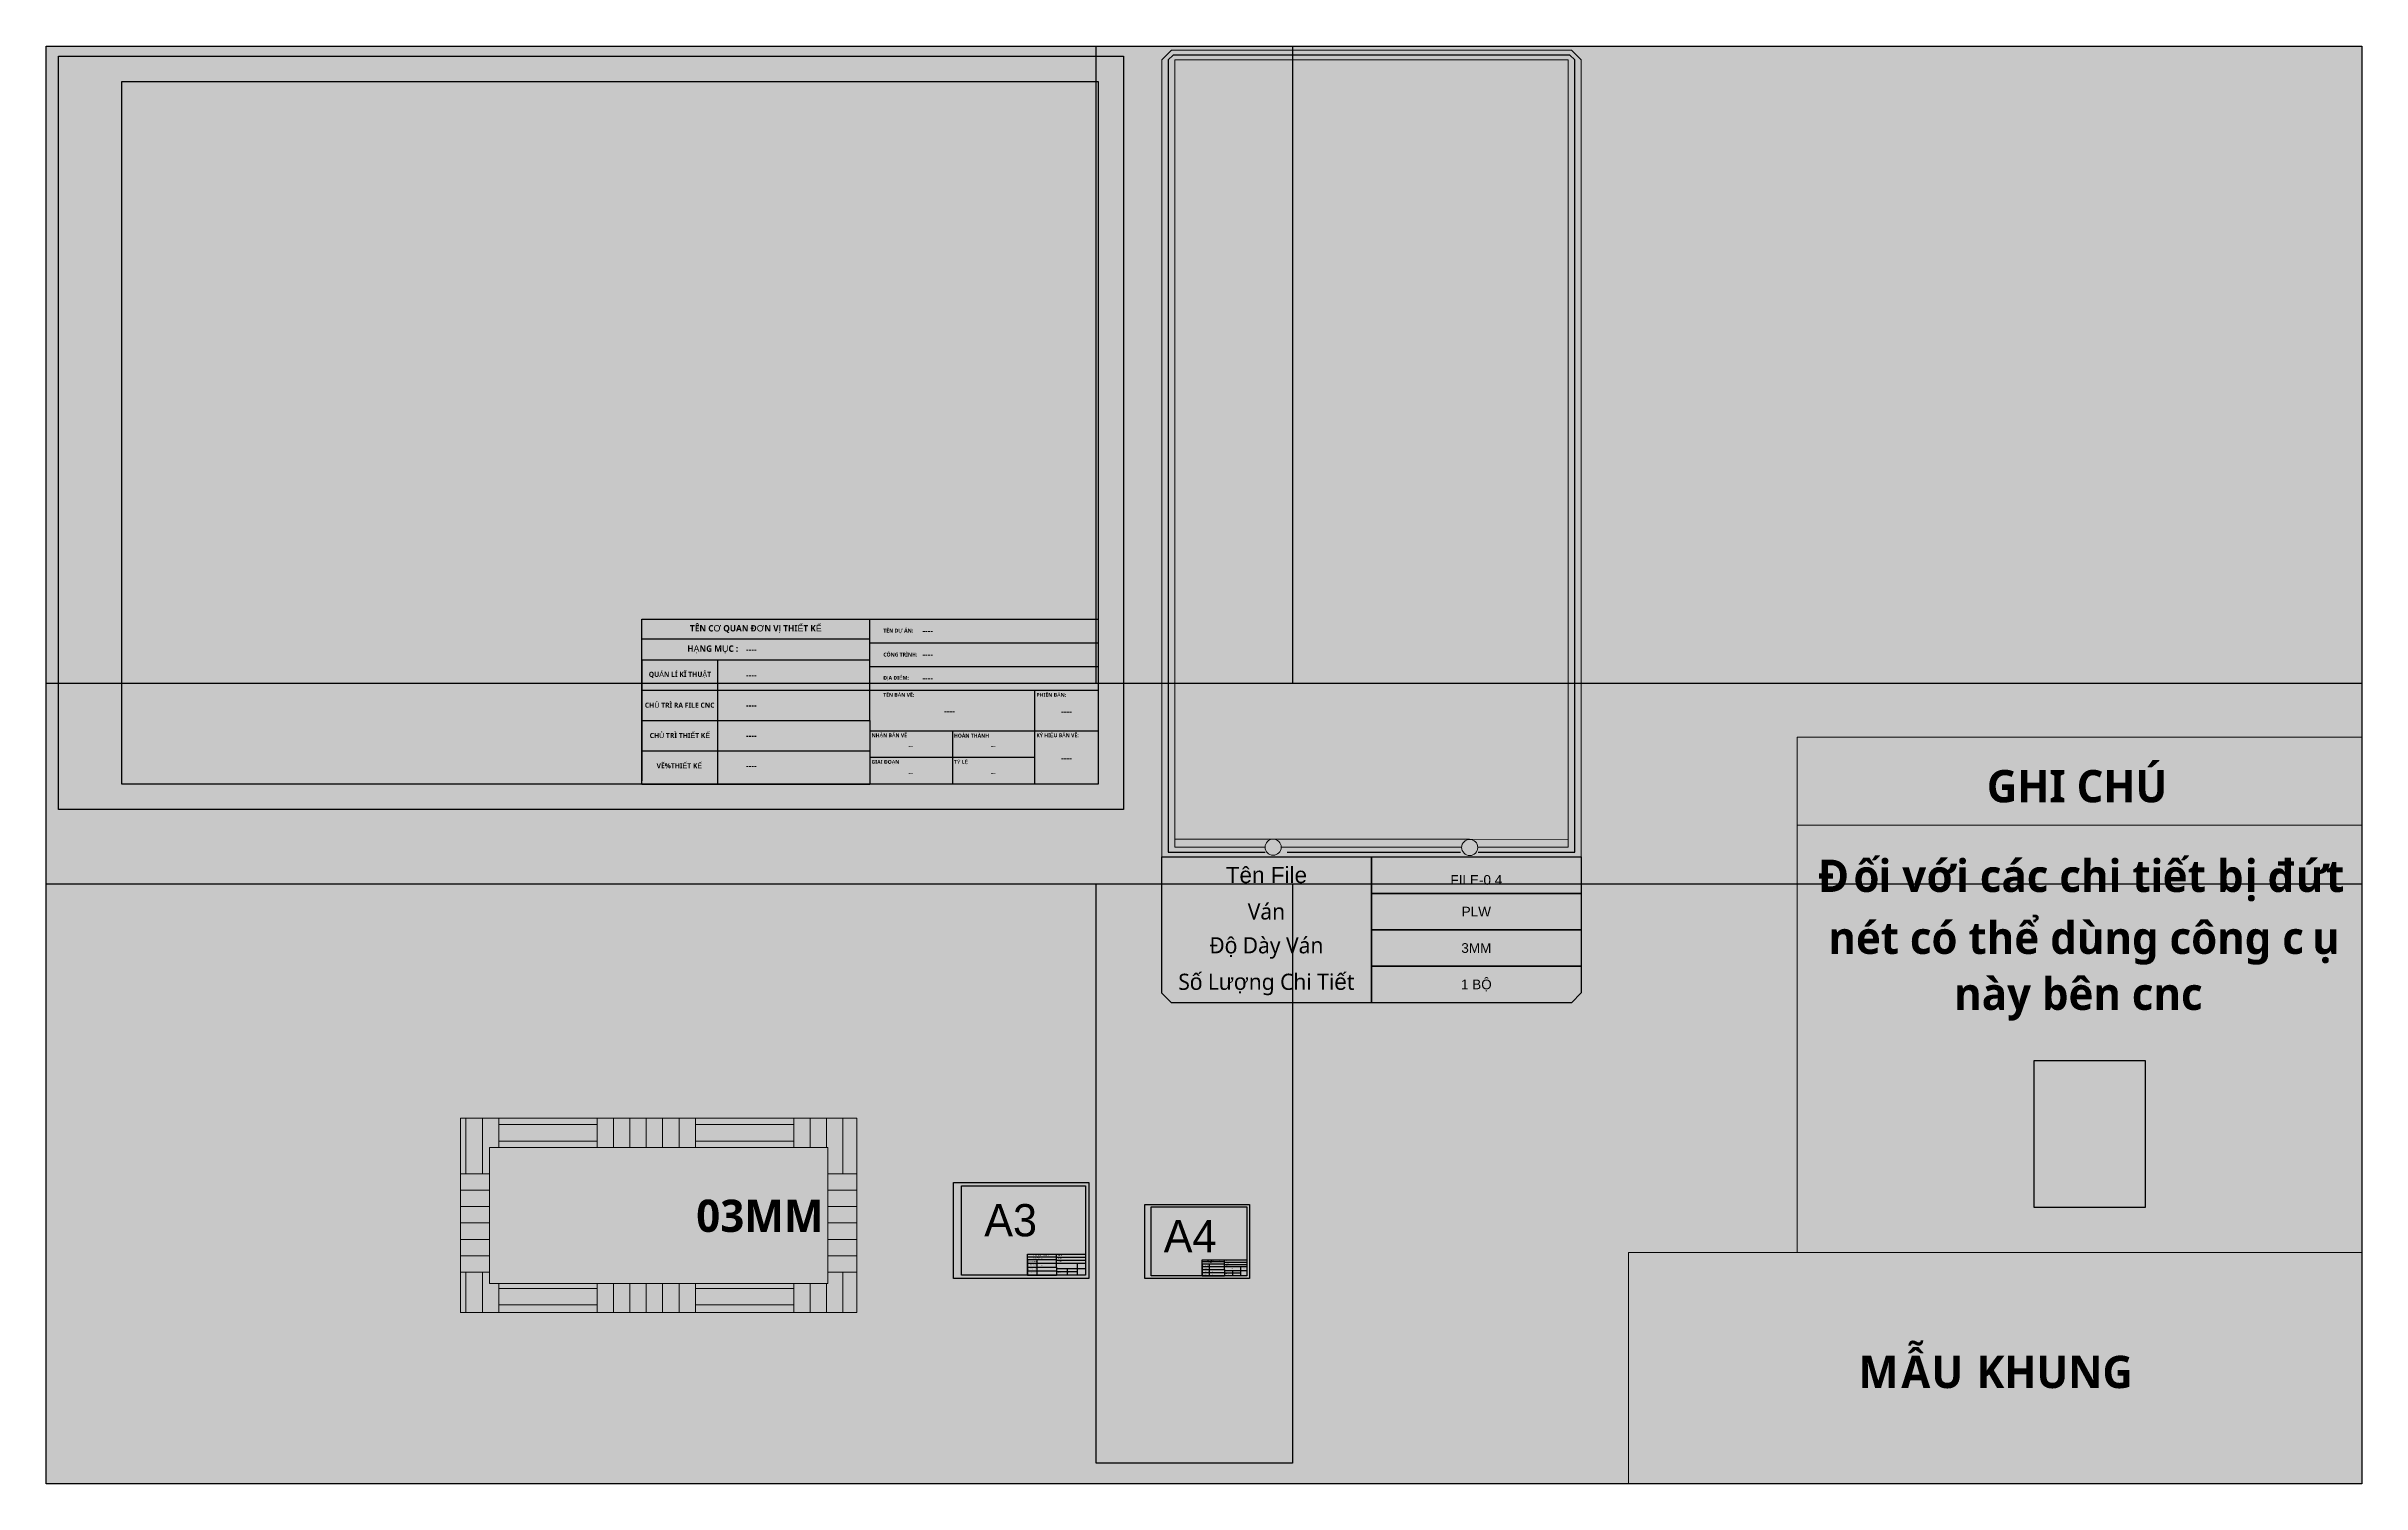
# Model space of a CAD drawing. Header units: millimetres. Extents: x -10628 to 24720, y -21829 to 4032.
# Drawn here: x -10628 to -3450, y -422 to 4032 of the extents above; entities that cross this region are included whole.
import ezdxf
from ezdxf.enums import TextEntityAlignment as Align
from ezdxf.lldxf.tags import DXFTag

# ---------------------------------------------------------------- set-up
doc = ezdxf.new("R2010")
doc.units = ezdxf.units.MM
doc.layers.add('layer chu', color=7, linetype='Continuous', lineweight=9)
doc.layers.add('layer khung van cnc', color=7, linetype='Continuous', lineweight=25, true_color=0xfbf59b)
doc.layers.add('layer mau', color=7, linetype='Continuous')
doc.styles.add('MtXpl_Yu_Gothic_UI_S_1', font='')
doc.styles.add('MtXpl_Yu_Gothic_UI_S_2', font='')
doc.styles.add('Text Dim', font='arial.ttf')
doc.styles.get('MtXpl_Yu_Gothic_UI_S_1').set_extended_font_data('Yu Gothic UI Semibold')
doc.styles.get('MtXpl_Yu_Gothic_UI_S_2').set_extended_font_data('Yu Gothic UI Semilight', bold=True)
tags = doc.linetypes.add('DATTRANHVAKEPVAN', pattern='A,32.156035,-1.521322,["DAT TRÁNH VA CHẠM KẸP VÁN",Text Dim,S=2.23494,R=0,X=0,Y=-0.877209],-47.8264', length=81.503757).pattern_tags.tags
tags[6] = DXFTag(74, 10)
tags = doc.linetypes.add('KVVIENMAY', pattern='A,46.311228,-10.280676,["KV VIỀN MÁY",Text Dim,S=10.028098,R=0,X=0,Y=-4.346144],-100.988212', length=157.580116).pattern_tags.tags
tags[6] = DXFTag(74, 10)
pattern_1 = [(0, (7465.206, -2009.081), (0, 6.985), [5.08, -1.905]), (90, (7465.206, -2009.081), (-6.985, 4e-16), [5.08, -1.905])]

# ---------------------------------------------------------------- blocks, each defined once
blk = doc.blocks.new('KHUNGA3')
for p, q in [((320, 47.06), (320, 75)), ((320, 75), (345.43, 75)), ((320, 63.78), (320, 73.09)), ((230, 67.25), (260, 67.25)), ((260, 67.25), (320, 67.25)), ((320, 65.69), (410, 65.69)), ((230, 59), (320, 59)), ((230, 59), (230, 11.23)), ((260, 10), (260, 59)), ((320, 56.37), (410, 56.37)), ((230, 47.06), (320, 47.06)), ((320, 35.11), (320, 47.06)), ((320, 47.06), (410, 47.06)), ((385, 31), (385, 47.06)), ((230, 35.11), (320, 35.11)), ((320, 35.11), (320, 23.17)), ((320, 31), (410, 31)), ((352.5, 31), (352.5, 10)), ((385, 10), (385, 31)), ((230, 23.17), (320, 23.17)), ((320, 23.17), (320, 10)), ((385, 20.5), (320, 20.5)), ((230, 10), (320, 10))]:
    blk.add_line(p, q)
for points in [[(0, 297), (420, 297), (420, 0), (0, 0)], [(25, 10), (25, 287), (410, 287), (410, 10)], [(410, 10), (230, 10), (230, 75), (410, 75)]]:
    blk.add_lwpolyline(points, close=True)
for s, width, heights, insert, char_height, attachment_point in [('{\\fYu Gothic UI Semibold|b0|i0|c128|p34;TÊN C\\fArial|b0|i0|c163|p34;Ơ\\fYu Gothic UI Semibold|b0|i0|c128|p34; QUAN Đ\\fArial|b0|i0|c163|p34;Ơ\\fYu Gothic UI Semibold|b0|i0|c128|p34;N V\\fArial|b0|i0|c163|p34;Ị\\fYu Gothic UI Semibold|b0|i0|c128|p34; THI\\fArial|b0|i0|c163|p34;Ế\\fYu Gothic UI Semibold|b0|i0|c128|p34;T K\\fArial|b0|i0|c163|p34;Ế}', 90, [0], (275, 71.12), 2.5, 5), ('\\pi17.08922;{\\fYu Gothic UI Semibold|b0|i0|c128|p34; H\\fArial|b0|i0|c163|p34;Ạ\\fYu Gothic UI Semibold|b0|i0|c128|p34;NG M\\fArial|b0|i0|c163|p34;Ụ\\fYu Gothic UI Semibold|b0|i0|c128|p34;C :}', 56.0366, [0], (230, 63.12), 2.5, 4), ('{\\fYu Gothic UI Semibold|b0|i0|c128|p34;TÊN D\\fArial|b0|i0|c163|p34;Ự\\fYu Gothic UI Semibold|b0|i0|c128|p34; ÁN:}', 14.847, [10.02], (325.29, 70.34), 1.5, 4), ('\\pi2.77111;{\\fYu Gothic UI Semibold|b0|i0|c128|p34;QU\\fArial|b0|i0|c163|p34;Ả\\fYu Gothic UI Semibold|b0|i0|c128|p34;N LÍ K\\fYu Gothic UI Semibold|b0|i0|c0|p34;Ĩ \\fYu Gothic UI Semibold|b0|i0|c128|p34;THU\\fArial|b0|i0|c163|p34;Ậ\\fYu Gothic UI Semibold|b0|i0|c128|p34;T}', 30, [10.02], (230, 53.03), 2, 4), ('{\\fYu Gothic UI Semibold|b0|i0|c128|p34;CÔNG TRÌNH:}', 14.847, [10.02], (325.29, 61.03), 1.5, 4), ('{\\fYu Gothic UI Semibold|b0|i0|c128|p34;TÊN B\\fArial|b0|i0|c163|p34;Ả\\fYu Gothic UI Semibold|b0|i0|c128|p34;N VẼ:}', 14.847, [10.02], (325.19, 45.14), 1.5, 4), ('{\\fYu Gothic UI Semibold|b0|i0|c0|p34;Đ\\fArial|b0|i0|c163|p34;Ị\\fYu Gothic UI Semibold|b0|i0|c128|p34;A \\fYu Gothic UI Semibold|b0|i0|c0|p34;Đ\\fYu Gothic UI Semibold|b0|i0|c128|p34;I\\fArial|b0|i0|c163|p34;Ể\\fYu Gothic UI Semibold|b0|i0|c128|p34;M:}', 14.847, [10.02], (325.29, 51.71), 1.5, 4), ('{\\fYu Gothic UI Semibold|b0|i0|c128|p34;PHIÊN B\\fArial|b0|i0|c163|p34;Ả\\fYu Gothic UI Semibold|b0|i0|c128|p34;N:}', 14.847, [10.02], (385.63, 45.14), 1.5, 4), ('\\pi1.22753;{\\fYu Gothic UI Semibold|b0|i0|c128|p34;CH\\fArial|b0|i0|c163|p34;Ủ\\fYu Gothic UI Semibold|b0|i0|c128|p34; TRÌ RA FILE CNC}', 30, [10.02], (230, 41.09), 2, 4), ('\\pi3.13146;{\\fYu Gothic UI Semibold|b0|i0|c128|p34;CH\\fArial|b0|i0|c163|p34;Ủ\\fYu Gothic UI Semibold|b0|i0|c128|p34; TRÌ THI\\fArial|b0|i0|c163|p34;Ế\\fYu Gothic UI Semibold|b0|i0|c128|p34;T K\\fArial|b0|i0|c163|p34;Ế}', 30, [10.02], (230, 29.14), 2, 4), ('{\\fYu Gothic UI Semibold|b0|i0|c128|p34;NH\\fArial|b0|i0|c163|p34;Ậ\\fYu Gothic UI Semibold|b0|i0|c128|p34;N B\\fArial|b0|i0|c163|p34;Ả\\fYu Gothic UI Semibold|b0|i0|c128|p34;N VẼ}', 17.1349, [0], (320.63, 29.08), 1.5, 4), ('{\\fYu Gothic UI Semibold|b0|i0|c128|p34;HOÀN THÀNH }', 17.1349, [0], (353.13, 29.08), 1.5, 4), ('{\\fYu Gothic UI Semibold|b0|i0|c128|p34;KÝ HI\\fArial|b0|i0|c163|p34;Ệ\\fYu Gothic UI Semibold|b0|i0|c128|p34;U B\\fArial|b0|i0|c163|p34;Ả\\fYu Gothic UI Semibold|b0|i0|c128|p34;N VẼ:}', 17.1349, [0], (385.63, 29.08), 1.5, 4), ('\\pi5.86418;{\\fYu Gothic UI Semibold|b0|i0|c128|p34;VẼ%THI\\fArial|b0|i0|c163|p34;Ế\\fYu Gothic UI Semibold|b0|i0|c128|p34;T K\\fArial|b0|i0|c163|p34;Ế}', 30, [10.02], (230, 17.2), 2, 4), ('{\\fYu Gothic UI Semibold|b0|i0|c128|p34;GIAI \\fYu Gothic UI Semibold|b0|i0|c0|p34;Đ\\fYu Gothic UI Semibold|b0|i0|c128|p34;O\\fArial|b0|i0|c163|p34;Ạ\\fYu Gothic UI Semibold|b0|i0|c128|p34;N}', 17.1349, [0], (320.63, 18.58), 1.5, 4), ('{\\fYu Gothic UI Semibold|b0|i0|c128|p34;T\\fArial|b0|i0|c163|p34;Ỷ\\fYu Gothic UI Semibold|b0|i0|c128|p34; L\\fArial|b0|i0|c163|p34;Ệ}', 17.1349, [0], (353.13, 18.58), 1.5, 4)]:
    blk.add_mtext_dynamic_manual_height_columns(s, width=width, gutter_width=12.5, heights=heights, dxfattribs=dict(insert=insert, char_height=char_height, attachment_point=attachment_point))
at = {"style": 'MtXpl_Yu_Gothic_UI_S_1'}
for tag, p in [('HANGMUC', (271.12, 63.12)), ('TENDUAN', (340.69, 70.42)), ('CONGTRINH', (340.69, 61.11)), ('QUANLIKITHUAT', (271.12, 53.03)), ('DIACHI', (340.69, 51.8)), ('CHUTRIRAFILECNC', (271.12, 41.09)), ('CHUTRITHIETKE', (271.12, 29.14)), ('VE%THIETKE', (271.12, 17.2))]:
    blk.add_attdef(tag, text='', height=2.5, dxfattribs=at).set_placement(p, align=Align.MIDDLE_LEFT)
for tag, height, p in [('TENBANVE', 2.5, (351.38, 38.82)), ('NHANBANVE', 1, (336.08, 24.88)), ('HOANTHANH', 1, (368.58, 24.88)), ('GIAIDOAN', 1, (336.08, 14.38)), ('TYLE', 1, (368.58, 14.38))]:
    blk.add_attdef(tag, text='', height=height, dxfattribs=at).set_placement(p, align=Align.MIDDLE_CENTER)
at = {"color": 1, "style": 'MtXpl_Yu_Gothic_UI_S_1'}
for tag, p in [('PHIENBAN', (397.5, 38.69)), ('KIHIEUBANVE', (397.5, 20.26))]:
    blk.add_attdef(tag, text='', height=2.5, dxfattribs=at).set_placement(p, align=Align.MIDDLE_CENTER)
blk = doc.blocks.new('khung van cnc')
at = {"color": 2, "linetype": 'DATTRANHVAKEPVAN', "lineweight": 5}
for p, q in [((-1453, -44.4), (-1148, -44.4)), ((-1148, -44.4), (-538.7, -44.4)), ((-539.1, -45.3), (-233, -44.4))]:
    blk.add_line(p, q, dxfattribs=at)
at = {"color": 250, "lineweight": 5}
blk.add_line((-1494.1, -99.4), (-193, -99.4), dxfattribs=at)
at = {"lineweight": 5}
blk.add_lwpolyline([(-193, -99.4), (-193, 2370.6), (-223, 2400.6), (-1463, 2400.6), (-1493, 2370.6), (-1493, -99.4)], close=True, dxfattribs=at)
at = {"color": 1, "linetype": 'KVVIENMAY'}
for points in [[(-511.9, -84.4), (-213, -84.4), (-213, 2370.6), (-228, 2385.6), (-1458, 2385.6), (-1473, 2370.6), (-1473, -84.4), (-1172.8, -84.4)], [(-1104, -84.4), (-567.2, -84.4)]]:
    blk.add_lwpolyline(points, dxfattribs=at)
at = {"lineweight": 5}
for points in [[(-513.5, -69.4), (-233, -69.4), (-233, 2370.6), (-1453, 2370.6), (-1453, -69.4), (-1173, -69.4)], [(-1123, -69.4), (-563.5, -69.4)]]:
    blk.add_lwpolyline(points, dxfattribs=at)
blk.add_lwpolyline([(-843, -551.3), (-1463, -551.3), (-1493, -521.3), (-1493, -99.4), (-843, -99.4)], close=True)
for centre in [(-1148, -69.4), (-538.5, -70.2)]:
    blk.add_circle(centre, 25, dxfattribs=at)
at = {"layer": 'layer mau'}
for points in [[(-843, -99.4), (-193, -99.4), (-193, -212.4), (-843, -212.4)], [(-843, -212.4), (-193, -212.4), (-193, -325.3), (-843, -325.3)], [(-843, -325.3), (-193, -325.3), (-193, -438.3), (-843, -438.3)], [(-843, -438.3), (-193, -438.3), (-193, -521.2), (-223, -551.2), (-843, -551.2)]]:
    blk.add_lwpolyline(points, close=True, dxfattribs=at)
at = {"color": 254, "lineweight": 5, "char_height": 50, "width": 647.53, "attachment_point": 5}
for s, insert in [('{\\fArial|b0|i0|c163|p34;Tên File}', (-1168.8, -155.9)), ('{\\fYu Gothic UI Semilight|b0|i0|c128|p34;Ván}', (-1168.8, -268.9)), ('{\\fYu Gothic UI Semilight|b0|i0|c128|p34;Đ\\fArial|b0|i0|c163|p34;ộ\\fYu Gothic UI Semilight|b0|i0|c128|p34; Dày Ván}', (-1168.8, -381.8)), ('{\\fYu Gothic UI Semilight|b0|i0|c128|p34;S\\fArial|b0|i0|c163|p34;ố\\fYu Gothic UI Semilight|b0|i0|c128|p34; L\\fArial|b0|i0|c163|p34;ượ\\fYu Gothic UI Semilight|b0|i0|c128|p34;ng Chi Ti\\fArial|b0|i0|c163|p34;ế\\fYu Gothic UI Semilight|b0|i0|c128|p34;t}', (-1168.8, -494.8))]:
    blk.add_mtext(s, dxfattribs=dict(at, insert=insert))
at = {"layer": 'layer mau'}
for tag, p in [('ÁGF', (-518, -155.9)), ('TENFILE', (-518, -268.9)), ('TENFILE', (-518, -381.8)), ('TENFILE', (-518, -494.8))]:
    blk.add_attdef(tag, text='', height=30, dxfattribs=at).set_placement(p, align=Align.MIDDLE_CENTER)

msp = doc.modelspace()

# ---------------------------------------------------------------- hatches: boundary and pattern name
h = msp.add_hatch()
h.set_pattern_fill('ANGLE', color=121, scale=2)
h.set_pattern_definition([(0, (7465.206, -2009.081), (0, 13.97), [10.16, -3.81]), (90, (7465.206, -2009.081), (-13.97, 9e-16), [10.16, -3.81])])
h.paths.add_polyline_path([(-3450.39, 2058.779), (-3450.39, 4032.465), (-6764.733, 4032.465), (-6764.733, 2058.779)])
h.paths.add_polyline_path([(-7373.404, 2058.779), (-7373.404, 4032.465), (-10628.376, 4032.465), (-10628.376, 2058.779)])
h.paths.add_polyline_path([(-10628.376, 1435.843), (-10628.376, -421.863), (-3450.39, -421.863), (-3450.39, 1435.843), (-6764.733, 1435.843), (-6764.733, -358.807), (-7373.404, -358.807), (-7373.404, 1435.843)])
h = msp.add_hatch()
h.set_pattern_fill('ANGLE', color=5)
h.set_pattern_definition(pattern_1)
h.paths.add_polyline_path([(-7373.404, 2058.779), (-6764.733, 2058.779), (-6764.733, 4032.465), (-7373.404, 4032.465)])
h.paths.add_polyline_path([(-7373.404, -358.807), (-6764.733, -358.807), (-6764.733, 1435.843), (-7373.404, 1435.843)])
h = msp.add_hatch()
h.set_pattern_fill('ANGLE', color=221, scale=0.383965)
h.set_pattern_definition([(0, (2607.4406, -1637.0145), (0, 2.68199724), [1.95054345, -0.7314538]), (90, (2607.4406, -1637.0145), (-2.68199724, 2e-16), [1.95054345, -0.7314538])])
edge = h.paths.add_edge_path()
edge.add_spline(control_points=[(-5281.504, 683.483), (-5258.687, 679.521), (-5128.796, 663.594), (-4852.644, 712.776), (-4629.388, 1062.12), (-4588.018, 1445.984), (-4664.348, 1697.444), (-4770.667, 1805.217), (-4733.123, 1884.565), (-4618.518, 2081.001), (-4516.244, 2424.009), (-4435.417, 2851.399), (-4689.81, 3115.3), (-5013.603, 3215.614), (-5423.559, 3122.909), (-5848.537, 2978.414), (-6133.788, 2722.805), (-6326.759, 2648.38), (-6377.197, 2549.182), (-6480.224, 2651.329), (-6697.811, 2758.491), (-7126.801, 2827.903), (-7477.499, 2782.45), (-7686.033, 2543.599), (-8052.271, 2997.782), (-8632.985, 3181.466), (-9287.383, 3211.523), (-9555.113, 3081.169), (-9637.352, 2822.63), (-9584.582, 2560.313), (-9534.443, 2313.512), (-9443.719, 2141.083), (-9449.601, 1928.853), (-9552.352, 1657.541), (-9553.144, 1271.936), (-9489.709, 930.112), (-9295.255, 768.06), (-9069.573, 691.105), (-8878.794, 699.266), (-8761.553, 729.842)], knot_values=[3360.85118004, 3360.85118004, 3360.85118004, 3360.85118004, 3540.38536893, 4371.45161993, 5384.40210119, 6520.17391107, 7285.60077505, 7453.78374154, 7542.24934095, 7921.88085855, 9281.33590707, 10363.10673779, 10997.54979858, 11950.74631944, 12885.23075664, 14221.26530972, 15457.84288268, 15701.15017174, 15946.03236931, 16005.77080276, 16729.12676045, 17895.25977605, 19270.46590558, 19588.93563773, 19740.79970347, 23268.05878654, 24202.09518786, 24803.91217528, 25432.59400536, 26145.15731177, 26881.70562742, 27403.66271794, 27618.1198825, 28517.85470945, 29628.0649346, 30636.63526971, 31053.53929033, 31540.67761256, 32477.20967963, 32477.20967963, 32477.20967963, 32477.20967963], degree=3, periodic=0)
edge.add_spline(control_points=[(-8761.553, 729.842), (-8735.778, 736.565), (-8571.165, 788.075), (-8298.672, 983.207), (-7977.22, 1228.52), (-7808.174, 1425.917), (-7743.123, 1501.878)], knot_values=[0, 0, 0, 0, 205.89544142, 1335.63507829, 2581.51963118, 3360.85118004, 3360.85118004, 3360.85118004, 3360.85118004], degree=3, periodic=0)
edge.add_spline(control_points=[(-7743.123, 1501.878), (-7724.709, 1480.823), (-7674.763, 1423.71), (-7551.843, 1365.922), (-7449.883, 1343.004), (-7393.772, 1334.579)], knot_values=[0, 0, 0, 0, 217.10965352, 588.90642478, 1031.62244508, 1031.62244508, 1031.62244508, 1031.62244508], degree=3, periodic=0)
edge.add_spline(control_points=[(-7393.772, 1334.579), (-7359.239, 1329.394), (-7186.898, 1311.275), (-6949.699, 1316.758), (-6753.521, 1326.079), (-6691.834, 1332.003)], knot_values=[1031.62244508, 1031.62244508, 1031.62244508, 1031.62244508, 1304.09640432, 2381.16783456, 2866.79128369, 2866.79128369, 2866.79128369, 2866.79128369], degree=3, periodic=0)
edge.add_spline(control_points=[(-6691.834, 1332.003), (-6644.465, 1336.551), (-6549.165, 1349.18), (-6417.075, 1381.592), (-6375.958, 1451.869), (-6359.575, 1479.87)], knot_values=[2866.79128369, 2866.79128369, 2866.79128369, 2866.79128369, 3239.7004887, 3610.32950821, 3855.817669, 3855.817669, 3855.817669, 3855.817669], degree=3, periodic=0)
edge.add_spline(control_points=[(-6359.575, 1479.87), (-6134.515, 1235.93), (-5824.821, 901.576), (-5403.483, 704.664), (-5281.504, 683.483)], knot_values=[32477.20967963, 32477.20967963, 32477.20967963, 32477.20967963, 35046.80942902, 36006.6125274, 36006.6125274, 36006.6125274, 36006.6125274], degree=3, periodic=0)
edge = h.paths.add_edge_path()
edge.add_line((-7921.445, 802.251), (-7760.708, 1001.498))
edge.add_line((-7760.708, 1001.498), (-7393.772, 1334.579))
edge.add_spline(control_points=[(-7393.772, 1334.579), (-7449.883, 1343.004), (-7551.843, 1365.922), (-7674.763, 1423.71), (-7724.709, 1480.823), (-7743.123, 1501.878)], knot_values=[0, 0, 0, 0, 442.7160203, 814.51279156, 1031.62244508, 1031.62244508, 1031.62244508, 1031.62244508], degree=3, periodic=0)
edge.add_spline(control_points=[(-7743.123, 1501.878), (-7808.174, 1425.917), (-7977.22, 1228.52), (-8298.672, 983.207), (-8571.165, 788.075), (-8735.778, 736.565), (-8761.553, 729.842)], knot_values=[0, 0, 0, 0, 779.33154886, 2025.21610175, 3154.95573863, 3360.85118004, 3360.85118004, 3360.85118004, 3360.85118004], degree=3, periodic=0)
edge.add_line((-8761.553, 729.842), (-9128.959, 469.143))
edge.add_line((-9128.959, 469.143), (-8635.591, 419.627))
edge.add_line((-8635.591, 419.627), (-8446.353, -44.022))
edge.add_line((-8446.353, -44.022), (-8182.773, 446.636))
edge.add_line((-8182.773, 446.636), (-8043.098, 651.452))
edge.add_line((-8043.098, 651.452), (-7921.445, 802.251))
edge = h.paths.add_edge_path()
edge.add_spline(control_points=[(-5281.504, 683.483), (-5403.483, 704.664), (-5824.821, 901.576), (-6134.515, 1235.93), (-6359.575, 1479.87)], knot_values=[32477.20967963, 32477.20967963, 32477.20967963, 32477.20967963, 33437.012778, 36006.6125274, 36006.6125274, 36006.6125274, 36006.6125274], degree=3, periodic=0)
edge.add_spline(control_points=[(-6359.575, 1479.87), (-6375.958, 1451.869), (-6417.075, 1381.592), (-6549.165, 1349.18), (-6644.465, 1336.551), (-6691.834, 1332.003)], knot_values=[2866.79128369, 2866.79128369, 2866.79128369, 2866.79128369, 3112.27944448, 3482.90846399, 3855.817669, 3855.817669, 3855.817669, 3855.817669], degree=3, periodic=0)
edge.add_line((-6691.834, 1332.003), (-6501.938, 1117.498))
edge.add_line((-6501.938, 1117.498), (-6386.646, 987.264))
edge.add_line((-6386.646, 987.264), (-6273.604, 844.203))
edge.add_line((-6273.604, 844.203), (-6137.959, 649.961))
edge.add_line((-6137.959, 649.961), (-5990.825, 418.411))
edge.add_line((-5990.825, 418.411), (-5853.659, 202.55))
edge.add_line((-5853.659, 202.55), (-5696.929, -92.04))
edge.add_line((-5696.929, -92.04), (-5669.8, 75.099))
edge.add_line((-5669.8, 75.099), (-5611.021, 303.221))
edge.add_line((-5611.021, 303.221), (-5540.938, 434.222))
edge.add_line((-5540.938, 434.222), (-5432.422, 447.774))
edge.add_line((-5432.422, 447.774), (-5278.276, 467.024))
edge.add_line((-5278.276, 467.024), (-5057.14, 467.024))
edge.add_line((-5057.14, 467.024), (-5281.504, 683.483))
h = msp.add_hatch()
h.set_pattern_fill('ANGLE', color=1)
h.set_pattern_definition(pattern_1)
h.paths.add_polyline_path([(-10628.376, 2058.779), (-10628.376, 1435.843), (-3450.39, 1435.843), (-3450.39, 2058.779)])
at = {"layer": 'layer mau', "true_color": 0x3ea611}
h = msp.add_hatch(color=74, dxfattribs=at)
h.dxf.hatch_style = 1
h.paths.add_polyline_path([(-8768.49, 710.403), (-8819.29, 710.403), (-8819.29, 620.403), (-8768.49, 620.403)])
h.paths.add_polyline_path([(-8666.89, 710.403), (-8717.69, 710.403), (-8717.69, 620.403), (-8666.89, 620.403)])
h.paths.add_polyline_path([(-8870.09, 710.403), (-8920.89, 710.403), (-8920.89, 620.403), (-8870.09, 620.403)])
h.paths.add_polyline_path([(-8260.49, 710.403), (-8311.29, 710.403), (-8311.29, 620.403), (-8260.49, 620.403)])
h.paths.add_polyline_path([(-8158.89, 710.403), (-8209.69, 710.403), (-8209.69, 620.403), (-8205.66, 620.403), (-8205.66, 538.381), (-8158.89, 538.381)])
h.paths.add_polyline_path([(-8115.66, 487.581), (-8205.66, 487.581), (-8205.66, 436.781), (-8115.66, 436.781)])
h.paths.add_polyline_path([(-8115.66, 385.981), (-8205.66, 385.981), (-8205.66, 335.181), (-8115.66, 335.181)])
h.paths.add_polyline_path([(-8115.66, 284.381), (-8205.66, 284.381), (-8205.66, 233.581), (-8115.66, 233.581)])
h.paths.add_polyline_path([(-8209.69, 198.304), (-8260.49, 198.304), (-8260.49, 108.304), (-8209.69, 108.304)])
h.paths.add_polyline_path([(-8666.89, 198.304), (-8717.69, 198.304), (-8717.69, 108.304), (-8666.89, 108.304)])
h.paths.add_polyline_path([(-8768.49, 198.304), (-8819.29, 198.304), (-8819.29, 108.304), (-8768.49, 108.304)])
h.paths.add_polyline_path([(-8870.09, 198.304), (-8920.89, 198.304), (-8920.89, 108.304), (-8870.09, 108.304)])
h.paths.add_polyline_path([(-9225.69, 198.304), (-9254.159, 198.304), (-9254.159, 233.581), (-9276.49, 233.581), (-9276.49, 108.304), (-9225.69, 108.304)])
h.paths.add_polyline_path([(-9254.159, 335.181), (-9344.159, 335.181), (-9344.159, 284.381), (-9254.159, 284.381)])
h.paths.add_polyline_path([(-9254.159, 436.781), (-9344.159, 436.781), (-9344.159, 385.981), (-9254.159, 385.981)])
h.paths.add_polyline_path([(-9254.159, 538.381), (-9344.159, 538.381), (-9344.159, 487.581), (-9254.159, 487.581)])
h.paths.add_polyline_path([(-9225.69, 710.403), (-9276.49, 710.403), (-9276.49, 538.381), (-9254.159, 538.381), (-9254.159, 620.403), (-9225.69, 620.403)])
h.paths.add_polyline_path([(-8920.89, 690.781), (-9225.69, 690.781), (-9225.69, 639.981), (-8920.89, 639.981)])
h.paths.add_polyline_path([(-8311.29, 690.781), (-8616.09, 690.781), (-8616.09, 639.981), (-8311.29, 639.981)])
h.paths.add_polyline_path([(-8920.89, 182.781), (-9225.69, 182.781), (-9225.69, 131.981), (-8920.89, 131.981)])
h.paths.add_polyline_path([(-8311.29, 182.781), (-8616.09, 182.781), (-8616.09, 131.981), (-8311.29, 131.981)])
at = {"layer": 'layer mau'}
h = msp.add_hatch(dxfattribs=at)
h.set_pattern_fill('ANGLE', color=1, scale=0.010449)
h.set_pattern_definition([(0, (-9957.93306, 619.742294), (0, 0.072985859), [0.0530806247, -0.0199052342]), (90, (-9957.93306, 619.742294), (-0.072985859, 4e-18), [0.0530806247, -0.0199052342])])
h.paths.add_polyline_path([(-9250.98, 616.589), (-9250.98, 200.215), (-8626.475, 200.215), (-8626.475, 616.589)])
h.paths.add_polyline_path([(-8820.25, 447.025), (-8893.248, 393.723), (-8865.659, 308.204), (-8938.695, 361.066), (-9012.072, 307.912), (-8984.038, 393.754), (-9056.9, 446.902), (-8966.601, 446.902), (-8938.813, 532.922), (-8910.711, 447.025)], flags=16)
h = msp.add_hatch(dxfattribs=at)
h.set_pattern_fill('ANGLE', color=2, scale=0.010449)
h.set_pattern_definition([(0, (-10721.03011, 305.00484), (0, 0.072985859), [0.0530806247, -0.0199052342]), (90, (-10721.03011, 305.00484), (-0.072985859, 4e-18), [0.0530806247, -0.0199052342])])
h.paths.add_polyline_path([(-9012.072, 307.912), (-8938.695, 361.066), (-8865.659, 308.204), (-8893.248, 393.723), (-8820.25, 447.025), (-8910.711, 447.025), (-8938.813, 532.922), (-8966.601, 446.902), (-9056.9, 446.902), (-8984.038, 393.754)])

# ---------------------------------------------------------------- linework, layer by layer
at = {"lineweight": 5}
for p, q in [((-5200.484, 1618.951), (-3450.39, 1618.951)), ((-5723.845, -421.863), (-5723.845, 294.087)), ((-5723.845, 294.087), (-3450.39, 294.087)), ((-3450.39, 294.087), (-3450.39, -421.863))]:
    msp.add_line(p, q, dxfattribs=at)
at = {"linetype": 'Continuous', "lineweight": 5}
for p, q in [((-9327.29, 538.381), (-9327.29, 710.403)), ((-9276.49, 538.381), (-9276.49, 710.403)), ((-9225.69, 620.403), (-9225.69, 710.403)), ((-9225.69, 690.781), (-8920.89, 690.781)), ((-8920.89, 620.403), (-8920.89, 710.403)), ((-8870.09, 620.403), (-8870.09, 710.403)), ((-8819.29, 620.403), (-8819.29, 710.403)), ((-8768.49, 620.403), (-8768.49, 710.403)), ((-8717.69, 620.403), (-8717.69, 710.403)), ((-8666.89, 620.403), (-8666.89, 710.403)), ((-8616.09, 620.403), (-8616.09, 710.403)), ((-8616.09, 690.781), (-8311.29, 690.781)), ((-8311.29, 620.403), (-8311.29, 710.403)), ((-8260.49, 620.403), (-8260.49, 710.403)), ((-8209.69, 620.403), (-8209.69, 710.403)), ((-8158.89, 538.381), (-8158.89, 710.403)), ((-9225.69, 639.981), (-8920.89, 639.981)), ((-8616.09, 639.981), (-8311.29, 639.981)), ((-9344.159, 538.381), (-9254.159, 538.381)), ((-8205.66, 538.381), (-8115.66, 538.381)), ((-9344.159, 487.581), (-9254.159, 487.581)), ((-9344.159, 436.781), (-9254.159, 436.781)), ((-8205.66, 487.581), (-8115.66, 487.581)), ((-8205.66, 436.781), (-8115.66, 436.781)), ((-9344.159, 385.981), (-9254.159, 385.981)), ((-8205.66, 385.981), (-8115.66, 385.981)), ((-9344.159, 335.181), (-9254.159, 335.181)), ((-8205.66, 335.181), (-8115.66, 335.181)), ((-9344.159, 284.381), (-9254.159, 284.381)), ((-9344.159, 233.581), (-9254.159, 233.581)), ((-9327.29, 108.304), (-9327.29, 233.581)), ((-9276.49, 108.304), (-9276.49, 233.581)), ((-8205.66, 284.381), (-8115.66, 284.381)), ((-8205.66, 233.581), (-8115.66, 233.581)), ((-8158.89, 108.304), (-8158.89, 233.581)), ((-9225.69, 108.304), (-9225.69, 198.304)), ((-9225.69, 182.781), (-8920.89, 182.781)), ((-8920.89, 108.304), (-8920.89, 198.304)), ((-8870.09, 108.304), (-8870.09, 198.304)), ((-8819.29, 108.304), (-8819.29, 198.304)), ((-8768.49, 108.304), (-8768.49, 198.304)), ((-8717.69, 108.304), (-8717.69, 198.304)), ((-8666.89, 108.304), (-8666.89, 198.304)), ((-8616.09, 108.304), (-8616.09, 198.304)), ((-8616.09, 182.781), (-8311.29, 182.781)), ((-8311.29, 108.304), (-8311.29, 198.304)), ((-8260.49, 108.304), (-8260.49, 198.304)), ((-8209.69, 108.304), (-8209.69, 198.304)), ((-9225.69, 131.981), (-8920.89, 131.981)), ((-8616.09, 131.981), (-8311.29, 131.981))]:
    msp.add_line(p, q, dxfattribs=at)
at = {"lineweight": 5}
for points in [[(-3450.39, 4032.465), (-3450.39, -421.863), (-10628.376, -421.863), (-10628.376, 4032.465)], [(-5200.484, 294.087), (-5200.484, 1891.847), (-3450.39, 1891.847), (-3450.39, 294.087)], [(-8115.66, 710.403), (-8115.66, 108.304), (-9344.159, 108.304), (-9344.159, 710.403)], [(-8205.66, 620.403), (-8205.66, 198.304), (-9254.159, 198.304), (-9254.159, 620.403)]]:
    msp.add_lwpolyline(points, close=True, dxfattribs=at)
at = {"color": 114, "true_color": 0x139b48}
for points in [[(-10628.376, 4032.465), (-3450.39, 4032.465), (-3450.39, -421.863), (-10628.376, -421.863)], [(-10628.376, 2058.779), (-3450.39, 2058.779), (-3450.39, 1435.843), (-10628.376, 1435.843)]]:
    msp.add_lwpolyline(points, close=True, dxfattribs=at)
for points in [[(-7373.404, 2058.779), (-7373.404, 4032.465), (-6764.733, 4032.465), (-6764.733, 2058.779)], [(-6764.733, 1435.843), (-6764.733, -358.807), (-7373.404, -358.807), (-7373.404, 1435.843)]]:
    msp.add_lwpolyline(points, dxfattribs=at)
msp.add_lwpolyline([(-4465.585, 889.974), (-4121.756, 889.974), (-4121.756, 433.871), (-4465.585, 433.871)], close=True)

# ---------------------------------------------------------------- block references
for p, xscale, yscale, zscale in [((-10590.678, 1667.519), 7.861613933706567, 7.861613933706567, 7.861613933706567), ((-7222.609, 214.349), 0.7714285714285685, 0.7714285714285685, 0.7714285714285685)]:
    msp.add_blockref('KHUNGA3', p, dxfattribs=dict(xscale=xscale, yscale=yscale, zscale=zscale)).add_auto_attribs({'TYLE': '----', 'GIAIDOAN': '----', 'NHANBANVE': '----', 'HOANTHANH': '----', 'KIHIEUBANVE': '----', 'PHIENBAN': '----', 'TENBANVE': '----', 'DIACHI': '----', 'CONGTRINH': '----', 'TENDUAN': '----', 'VE%THIETKE': '----', 'CHUTRITHIETKE': '----', 'CHUTRIRAFILECNC': '----', 'QUANLIKITHUAT': '----', 'HANGMUC': '----'})
msp.add_blockref('KHUNGA3', (-7816.297, 214.349)).add_auto_attribs({'TYLE': '----', 'GIAIDOAN': '----', 'NHANBANVE': '----', 'HOANTHANH': '----', 'KIHIEUBANVE': '----', 'PHIENBAN': '----', 'TENBANVE': '----', 'DIACHI': '----', 'CONGTRINH': '----', 'TENDUAN': '----', 'VE%THIETKE': '----', 'CHUTRITHIETKE': '----', 'CHUTRIRAFILECNC': '----', 'QUANLIKITHUAT': '----', 'HANGMUC': '----'})
at = {"layer": 'layer khung van cnc'}
ref = msp.add_blockref('khung van cnc', (-5677.144, 1619.951), dxfattribs=at)
ref.add_attrib('TENFILE', '1 BỘ', dxfattribs={"layer": 'layer chu', "lineweight": 5, "height": 30, "style": 'Text Dim'}).set_placement((-6195.148, 1125.192), align=Align.MIDDLE_CENTER)
ref.add_attrib('TENFILE', '3MM', dxfattribs={"layer": 'layer chu', "height": 30, "style": 'Text Dim'}).set_placement((-6195.148, 1238.14), align=Align.MIDDLE_CENTER)
ref.add_attrib('TENFILE', 'PLW', dxfattribs={"layer": 'layer chu', "height": 30, "style": 'Text Dim'}).set_placement((-6195.148, 1351.088), align=Align.MIDDLE_CENTER)
ref.add_attrib('ÁGF', 'FILE-0.4', dxfattribs={"layer": 'layer chu', "height": 30, "style": 'Text Dim'}).set_placement((-6195.148, 1464.037), align=Align.TOP_CENTER)

# ---------------------------------------------------------------- texts
for s, style, p in [('GHI CHÚ', 'MtXpl_Yu_Gothic_UI_S_1', (-4612.641, 1689.708)), ('Đ', 'MtXpl_Yu_Gothic_UI_S_1', (-5135.936, 1411.79)), ('ố', 'MtXpl_Yu_Gothic_UI_S_1', (-5025.964, 1411.79)), ('i v', 'MtXpl_Yu_Gothic_UI_S_1', (-4948.269, 1411.79)), ('ớ', 'MtXpl_Yu_Gothic_UI_S_1', (-4799.246, 1411.79)), ('i các chi ti', 'MtXpl_Yu_Gothic_UI_S_1', (-4707.636, 1411.79)), ('ế', 'MtXpl_Yu_Gothic_UI_S_1', (-4067.189, 1411.79)), ('t b', 'MtXpl_Yu_Gothic_UI_S_1', (-3989.495, 1411.79)), ('ị', 'MtXpl_Yu_Gothic_UI_S_1', (-3812.577, 1411.79)), ('đ', 'MtXpl_Yu_Gothic_UI_S_1', (-3742.28, 1411.79)), ('ứ', 'MtXpl_Yu_Gothic_UI_S_1', (-3654.623, 1411.79)), ('t', 'MtXpl_Yu_Gothic_UI_S_1', (-3561.103, 1411.79)), ('nét có th', 'MtXpl_Yu_Gothic_UI_S_1', (-5103.871, 1219.885)), ('ể', 'MtXpl_Yu_Gothic_UI_S_1', (-4527.372, 1219.885)), (' dùng công c', 'MtXpl_Yu_Gothic_UI_S_1', (-4449.677, 1219.885)), ('ụ', 'MtXpl_Yu_Gothic_UI_S_1', (-3604.14, 1219.885)), ('này bên cnc', 'MtXpl_Yu_Gothic_UI_S_1', (-4713.931, 1046.384)), ('03MM', 'MtXpl_Yu_Gothic_UI_S_2', (-8613.589, 358.282)), ('Ẫ', 'MtXpl_Yu_Gothic_UI_S_1', (-4877.777, -125.636)), ('M', 'MtXpl_Yu_Gothic_UI_S_1', (-5009.786, -125.636)), ('U', 'MtXpl_Yu_Gothic_UI_S_1', (-4784.394, -125.636)), ('KHUNG', 'MtXpl_Yu_Gothic_UI_S_1', (-4644.715, -125.636))]:
    msp.add_text(s, height=100, dxfattribs=dict(style=style)).set_placement(p)
at = {"char_height": 100, "attachment_point": 1}
for s, insert in [('{\\Ftxt|c163;A3}', (-7720.633, 444.614)), ('{\\Ftxt|c163;A4}', (-7164.205, 395.337))]:
    msp.add_mtext_dynamic_manual_height_columns(s, width=256.45094, gutter_width=347.529, heights=[0], dxfattribs=dict(at, insert=insert))

doc.saveas('drawing.dxf')
